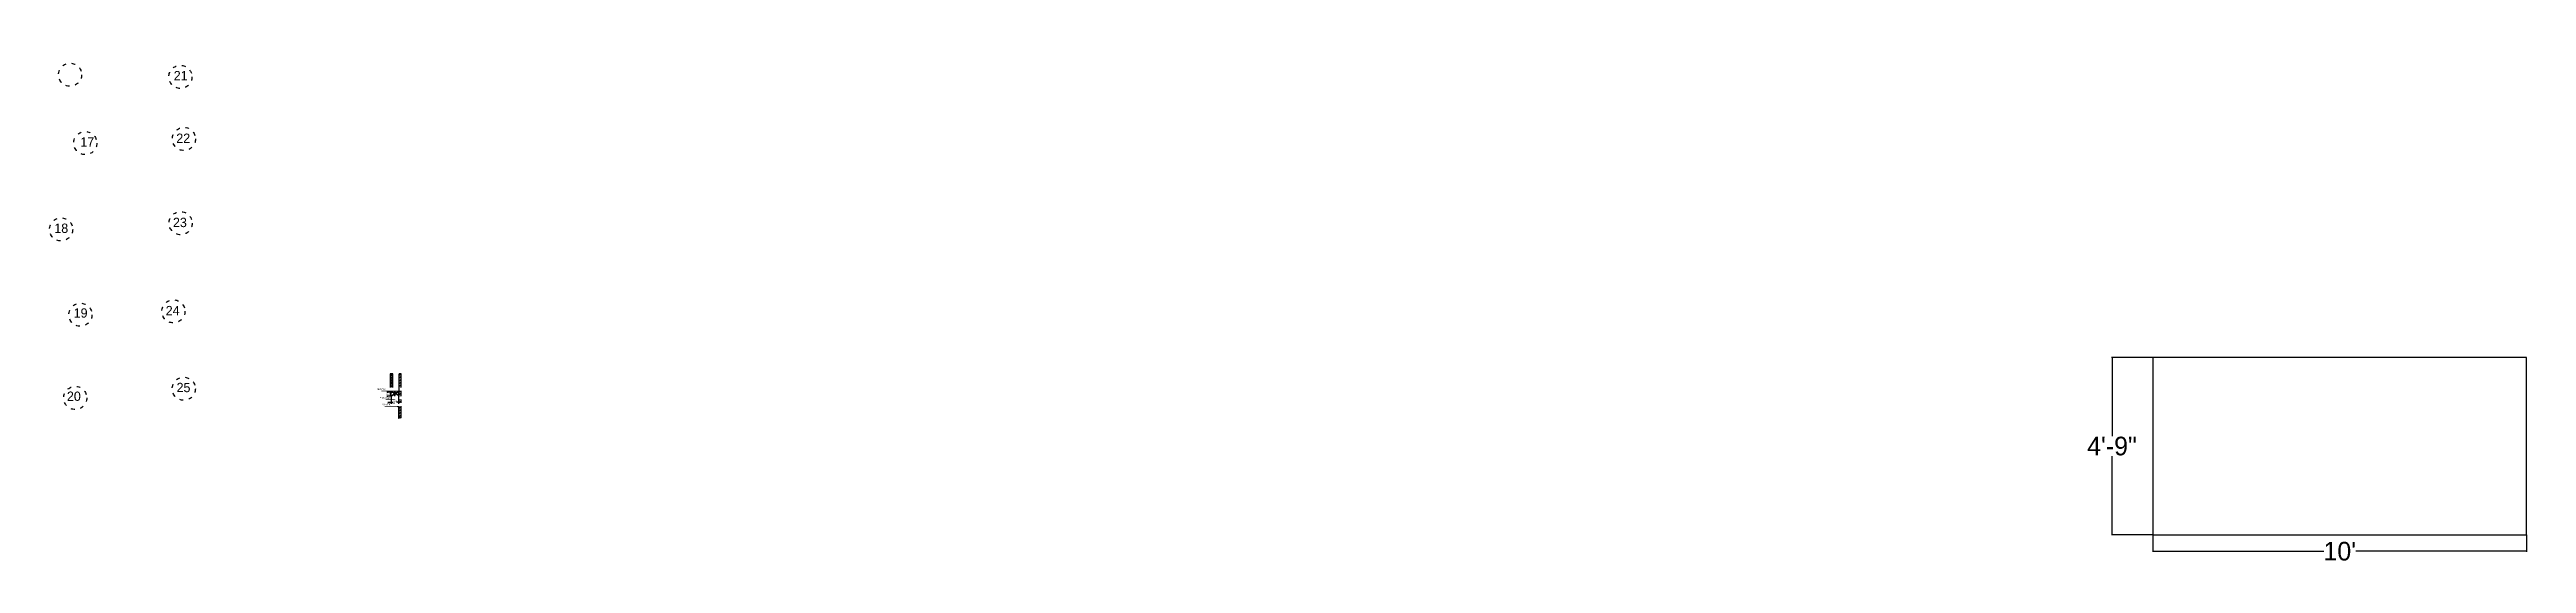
# Model space of a CAD drawing. Header units: inches. Extents: x -137722 to 81594, y -22256 to -1207.
# Drawn here: x -63488 to -62692, y -4043 to -3878 of the extents above; entities that cross this region are included whole.
import ezdxf

# ---------------------------------------------------------------- set-up
doc = ezdxf.new("R2010")
doc.units = ezdxf.units.IN
doc.header["$LTSCALE"] = 0.05
doc.header["$MEASUREMENT"] = 0
doc.header["$PDMODE"] = 3
doc.header["$PDSIZE"] = -4
doc.linetypes.add('ACAD_ISO03W100', pattern=[30, 12, -18])
doc.linetypes.add('DASHED2', pattern=[0.375, 0.25, -0.125])
doc.layers.get('Defpoints').update_dxf_attribs({"linetype": 'DASHED2'})
for name, color, linetype in [('Civil Dimension - Text', 7, 'Continuous'), ('Flooring Hatch', 251, 'Continuous'), ('text', 176, 'Continuous')]:
    doc.layers.add(name, color=color, linetype=linetype)
doc.styles.add('4MMOF3-8', font='ARIALN.TTF', dxfattribs={"height": 5.12})
doc.styles.add('9-128OF1-4', font='stylu.ttf')
doc.styles.get("Standard").update_dxf_attribs({"font": 'stylu.ttf', "height": 6})
doc.dimstyles.new('Annotative', dxfattribs={"dimtxt": 6, "dimasz": 0.18, "dimexe": 0.18, "dimexo": 0.0625, "dimgap": 0.09, "dimtad": 0, "dimtih": 1, "dimtoh": 1, "dimdec": 3, "dimzin": 0, "dimdsep": 46, "dimlunit": 4, "dimtxsty": 'Standard', "dimcen": 0.09, "dimadec": 0, "dimazin": 0, "dimtfac": 1, "dimtdec": 3, "dimtofl": 0, "dimtmove": 0, "dimatfit": 3, "dimfxl": 1, "dimtolj": 1, "dimtzin": 0, "dimarcsym": 0})
doc.dimstyles.new('DIM 1-4', dxfattribs={"dimtxt": 3.0792, "dimasz": 1.82, "dimexe": 1.82, "dimexo": 0, "dimgap": 0.09, "dimtad": 0, "dimzin": 0, "dimdsep": 46, "dimlunit": 4, "dimtxsty": '9-128OF1-4', "dimblk": 'ARCHTICK', "dimcen": 1.8125, "dimdle": 1.82, "dimclrd": 8, "dimclre": 8, "dimadec": 0, "dimazin": 0, "dimtfac": 1, "dimtofl": 0, "dimtmove": 0, "dimatfit": 3, "dimldrblk": 'OPEN90', "dimfxl": 1, "dimtolj": 1, "dimtzin": 0, "dimlwd": -1, "dimarcsym": 0})

msp = doc.modelspace()

# ---------------------------------------------------------------- texts
at = {"layer": 'text', "ltscale": 50, "char_height": 3, "attachment_point": 1, "style": '9-128OF1-4'}
for s, insert in [('21', (-63447.9171, -3884.7664)), ('17', (-63477.931, -3906.1117)), ('22', (-63447.0979, -3904.9143)), ('18', (-63486.2897, -3933.8731)), ('23', (-63448.1598, -3932.002)), ('\\pi9.12865;19', (-63489.1947, -3961.134)), ('24', (-63450.491, -3960.3682)), ('25', (-63447.0063, -3985.1127)), ('\\pi8.62024;20', (-63490.852, -3987.9218))]:
    msp.add_mtext_dynamic_manual_height_columns(s, width=22.596987, gutter_width=0.7637, heights=[0], dxfattribs=dict(at, insert=insert))

# ---------------------------------------------------------------- blocks, each defined once
blk = doc.blocks.new('adwawd')
at = {"layer": 'Flooring Hatch', "ltscale": 50, "true_color": 0xcd6928, "transparency": 33554687}
h = blk.add_hatch(color=32, dxfattribs=at)
h.dxf.hatch_style = 1
h.paths.add_polyline_path([(-77941.3, -7094), (-77946, -7099.1), (-77941.3, -7095.7), (-77936.7, -7099.1)])
at = {"layer": 'Civil Dimension - Text', "color": 2, "ltscale": 50}
for p, q in [((-77941.3, -7094), (-77946, -7099.1)), ((-77946, -7099.1), (-77941.3, -7095.7)), ((-77941.3, -7094), (-77936.7, -7099.1)), ((-77936.7, -7099.1), (-77941.3, -7095.7))]:
    blk.add_line(p, q, dxfattribs=at)
blk = doc.blocks.new('_ArchTick')
at = {"color": 0, "const_width": 0.15}
blk.add_lwpolyline([(-0.5, -0.5), (0.5, 0.5)], dxfattribs=at)
blk = doc.blocks.new('_Open90')
at = {"color": 0, "linetype": 'ByBlock', "lineweight": -2}
for p, q in [((0, 0), (-1, 0)), ((-0.5, 0.5), (0, 0)), ((0, 0), (-0.5, -0.5))]:
    blk.add_line(p, q, dxfattribs=at)
blk = doc.blocks.new('*D568')
at = {"layer": 'Civil Dimension - Text', "color": 8, "ltscale": 50, "transparency": 16777216}
for p, q in [((-63379.08, -3991.35), (-63377.44, -3991.35)), ((-63374.74, -3991.35), (-63376.38, -3991.35))]:
    blk.add_line(p, q, dxfattribs=at)
at = {"layer": 'Civil Dimension - Text', "color": 8, "lineweight": -2, "ltscale": 50, "transparency": 16777216}
for p, q in [((-63378.08, -3989.04), (-63378.08, -3991.85)), ((-63375.74, -3989.25), (-63375.74, -3991.85))]:
    blk.add_line(p, q, dxfattribs=at)
at = {"layer": 'Defpoints', "color": 0, "ltscale": 50, "transparency": 16777216}
for p in [(-63378.08, -3989.04), (-63375.74, -3989.25), (-63375.74, -3991.35)]:
    blk.add_point(p, dxfattribs=at)
at = {"layer": 'Civil Dimension - Text', "color": 8, "ltscale": 50, "transparency": 16777216, "xscale": 0.5, "yscale": 0.5, "zscale": 0.5, "rotation": 180}
blk.add_blockref('_ArchTick', (-63378.08, -3991.35), dxfattribs=at)
at = {"layer": 'Civil Dimension - Text', "color": 8, "ltscale": 50, "transparency": 16777216, "xscale": 0.5, "yscale": 0.5, "zscale": 0.5}
blk.add_blockref('_ArchTick', (-63375.74, -3991.35), dxfattribs=at)
at = {"layer": 'Civil Dimension - Text', "color": 0, "ltscale": 50, "transparency": 16777216, "insert": (-63376.91, -3991.35), "char_height": 1, "attachment_point": 5, "style": '9-128OF1-4'}
blk.add_mtext('\\A1;1"', dxfattribs=at)
blk = doc.blocks.new('*D588')
at = {"color": 0, "lineweight": -2, "ltscale": 50, "transparency": 16777216}
for p, q in [((-62812.1, -3976.99), (-62825.37, -3976.99)), ((-62825.19, -3977.17), (-62825.19, -4002.27)), ((-62825.19, -4033.81), (-62825.19, -4008.72)), ((-62812.1, -4033.99), (-62825.37, -4033.99))]:
    blk.add_line(p, q, dxfattribs=at)
at = {"color": 0, "ltscale": 50, "transparency": 16777216}
for points in [[(-62825.22, -3977.17), (-62825.16, -3977.17), (-62825.19, -3976.99)], [(-62825.22, -4033.81), (-62825.16, -4033.81), (-62825.19, -4033.99)]]:
    blk.add_solid(points, dxfattribs=at)
at = {"layer": 'Defpoints', "color": 0, "ltscale": 50, "transparency": 16777216}
for p in [(-62812.03, -3976.99), (-62825.19, -4033.99), (-62812.03, -4033.99)]:
    blk.add_point(p, dxfattribs=at)
at = {"color": 0, "ltscale": 50, "transparency": 16777216, "insert": (-62825.19, -4005.49), "char_height": 6, "attachment_point": 5}
blk.add_mtext('\\A1;4\'-9"', dxfattribs=at)
blk = doc.blocks.new('*D589')
at = {"color": 0, "lineweight": -2, "ltscale": 50, "transparency": 16777216}
for p, q in [((-62812.03, -4034.05), (-62812.03, -4039.5)), ((-62692.03, -4034.05), (-62692.03, -4039.5)), ((-62811.85, -4039.32), (-62757.18, -4039.32)), ((-62692.21, -4039.32), (-62746.88, -4039.32))]:
    blk.add_line(p, q, dxfattribs=at)
at = {"color": 0, "ltscale": 50, "transparency": 16777216}
for points in [[(-62811.85, -4039.29), (-62811.85, -4039.35), (-62812.03, -4039.32)], [(-62692.21, -4039.29), (-62692.21, -4039.35), (-62692.03, -4039.32)]]:
    blk.add_solid(points, dxfattribs=at)
at = {"layer": 'Defpoints', "color": 0, "ltscale": 50, "transparency": 16777216}
for p in [(-62812.03, -4033.99), (-62692.03, -4033.99), (-62692.03, -4039.32)]:
    blk.add_point(p, dxfattribs=at)
at = {"color": 0, "ltscale": 50, "transparency": 16777216, "insert": (-62752.03, -4039.32), "char_height": 6, "attachment_point": 5}
blk.add_mtext("\\A1;10'", dxfattribs=at)
blk = doc.blocks.new('*D596')
at = {"layer": 'Civil Dimension - Text', "color": 8, "lineweight": -2, "ltscale": 50, "transparency": 16777216}
for p, q in [((-63378.08, -3988.13), (-63379.49, -3988.13)), ((-63378.08, -3989.39), (-63379.49, -3989.39))]:
    blk.add_line(p, q, dxfattribs=at)
at = {"layer": 'Civil Dimension - Text', "color": 8, "ltscale": 50, "transparency": 16777216}
for p, q in [((-63379.24, -3987.88), (-63379.24, -3988.36)), ((-63379.24, -3989.64), (-63379.24, -3989.16))]:
    blk.add_line(p, q, dxfattribs=at)
at = {"layer": 'Defpoints', "color": 0, "ltscale": 50, "transparency": 16777216}
for p in [(-63379.24, -3989.39), (-63378.08, -3988.13), (-63378.08, -3989.39)]:
    blk.add_point(p, dxfattribs=at)
at = {"layer": 'Civil Dimension - Text', "color": 8, "ltscale": 50, "transparency": 16777216, "xscale": 0.15, "yscale": 0.15, "zscale": 0.15}
for p, rotation in [((-63379.24, -3988.13), 90), ((-63379.24, -3989.39), 270)]:
    blk.add_blockref('_ArchTick', p, dxfattribs=dict(at, rotation=rotation))
at = {"layer": 'Civil Dimension - Text', "color": 0, "ltscale": 50, "transparency": 16777216, "insert": (-63379.24, -3988.76), "char_height": 0.5, "attachment_point": 5, "rotation": 90, "style": '9-128OF1-4'}
blk.add_mtext('\\A1;3"', dxfattribs=at)

# ---------------------------------------------------------------- dimensions: what is measured, and where the dimension line sits
at = {"ltscale": 50}
dim = msp.add_linear_dim(base=(-62825.1943, -4033.9915), p1=(-62812.0333, -3976.9915), p2=(-62812.0333, -4033.9915), angle=90, dimstyle='Annotative', dxfattribs=at)
dim.commit()
dim.dimension.update_dxf_attribs({"geometry": '*D588', "text_midpoint": (-62825.1943, -4005.4915)})
dim = msp.add_linear_dim(base=(-62692.0333, -4039.3181), p1=(-62812.0333, -4033.9915), p2=(-62692.0333, -4033.9915), dimstyle='Annotative', dxfattribs=at)
dim.commit()
dim.dimension.update_dxf_attribs({"geometry": '*D589', "text_midpoint": (-62752.0333, -4039.3181)})

# ---------------------------------------------------------------- hatches: boundary and pattern name
at = {"ltscale": 50}
h = msp.add_hatch(dxfattribs=at)
h.set_pattern_fill('ANSI31', color=256, scale=5)
h.paths.add_polyline_path([(-63378.079, -3988.1347), (-63377.4873, -3988.1347), (-63377.4873, -3982.2391), (-63378.079, -3982.2391)])
h = msp.add_hatch(dxfattribs=at)
h.set_pattern_fill('ANSI31', color=256, scale=5)
h.set_pattern_definition([(45, (3.2865, -7.08835), (-0.441941738, 0.441941738), [])])
h.paths.add_polyline_path([(-63374.8973, -3982.2469), (-63375.489, -3982.2469), (-63375.489, -3996.3968), (-63374.8973, -3996.3968)])
h = msp.add_hatch(dxfattribs=at)
h.set_pattern_fill('ANSI31', color=256, scale=5)
h.paths.add_polyline_path([(-63375.489, -3987.5881), (-63377.4873, -3987.5881), (-63377.4873, -3988.1347), (-63375.489, -3988.1347)])

# ---------------------------------------------------------------- linework, layer by layer
for p, q in [((-63377.4873, -3982.2391), (-63378.079, -3982.2391)), ((-63377.4873, -3988.1347), (-63377.4873, -3982.2391)), ((-63374.8973, -3982.2469), (-63375.489, -3982.2469)), ((-63374.8973, -3996.3968), (-63374.8973, -3982.2469)), ((-63378.079, -3988.1347), (-63375.489, -3988.1347)), ((-63377.4873, -3987.5881), (-63375.489, -3987.5881)), ((-63374.8973, -3996.3968), (-63375.489, -3996.3968))]:
    msp.add_line(p, q, dxfattribs=at)
for points in [[(-62812.0333, -4033.9915), (-62692.0333, -4033.9915), (-62692.0333, -3976.9915), (-62812.0333, -3976.9915)], [(-63378.329, -3982.2391), (-63378.329, -3989.3907), (-63378.079, -3989.3907), (-63378.079, -3982.2391)], [(-63375.739, -3988.1347), (-63375.739, -3996.4791), (-63375.489, -3996.4791), (-63375.489, -3988.1347)]]:
    msp.add_lwpolyline(points, close=True, dxfattribs=at)
at = {"layer": 'text', "color": 251, "linetype": 'ACAD_ISO03W100', "ltscale": 2, "true_color": 0x636466}
for centre in [(-63481.2211, -3885.9775), (-63445.7892, -3886.6552), (-63476.3372, -3907.9774), (-63444.6342, -3906.6507), (-63445.6961, -3933.7384), (-63484.0989, -3935.7388), (-63477.9012, -3963.1932), (-63448.0273, -3962.1047), (-63479.5585, -3989.981), (-63444.6829, -3987.0243)]:
    msp.add_circle(centre, 3.7204, dxfattribs=at)

# ---------------------------------------------------------------- block references
at = {"layer": 'Civil Dimension - Text', "xscale": 0.2382715071557956, "yscale": 0.2382715071557956, "zscale": 0.2382715071557956}
msp.add_blockref('adwawd', (-44805.5374, -2297.8278), dxfattribs=at)

msp.set_redraw_order([(e.dxf.handle, doc.entitydb.next_handle()) for e in msp.query("TEXT MTEXT ATTDEF DIMENSION ARC_DIMENSION")])  # texts and dimensions are drawn at this point

# ---------------------------------------------------------------- leaders
at = {"layer": 'text', "ltscale": 50}
for points in [[(-63378.329, -3987.6337), (-63381.2084, -3987.6337)], [(-63375.8156, -3992.6618), (-63380.107, -3992.6618)]]:
    msp.add_leader(points, dimstyle='DIM 1-4', override={"dimasz": 0.5, "dimclrt": 256, "dimfxl": 0, "dimarcsym": 1}, dxfattribs=at)

# ---------------------------------------------------------------- next in the draw order: texts
at = {"layer": 'text', "ltscale": 50, "insert": (-63382.5353, -3987.1419), "char_height": 0.5, "attachment_point": 4, "style": '4MMOF3-8', "bg_fill": 2}
msp.add_mtext_dynamic_manual_height_columns('\\A1;{\\fStylus BT|b0|i0|c0|p34;\\C244;\\c1973145;Slim Tile}', width=240.302265, gutter_width=15.396, heights=[3.1721], dxfattribs=at)

# ---------------------------------------------------------------- next in the draw order: texts
at = {"layer": 'text', "ltscale": 50, "insert": (-63380.9069, -3992.1093), "char_height": 0.5, "attachment_point": 4, "style": '4MMOF3-8', "bg_fill": 2}
msp.add_mtext_dynamic_manual_height_columns('\\A1;{\\fStylus BT|b0|i0|c0|p34;\\C244;\\c1973145;Slim Tile}', width=240.302265, gutter_width=15.396, heights=[3.1559], dxfattribs=at)

# ---------------------------------------------------------------- next in the draw order: leaders
at = {"layer": 'text', "ltscale": 50}
msp.add_leader([(-63376.9441, -3988.8676), (-63376.9441, -3990.4479), (-63379.8134, -3990.4479)], dimstyle='DIM 1-4', override={"dimasz": 0.5, "dimclrt": 256, "dimfxl": 0, "dimarcsym": 1}, dxfattribs=at)

# ---------------------------------------------------------------- next in the draw order: texts
at = {"layer": 'text', "ltscale": 50, "insert": (-63381.7581, -3990.0133), "char_height": 0.5, "attachment_point": 4, "style": '4MMOF3-8', "bg_fill": 2}
msp.add_mtext_dynamic_manual_height_columns('\\A1;{\\fStylus BT|b0|i0|c0|p34;\\C244;\\c1973145;Profile light}', width=240.302265, gutter_width=15.396, heights=[3.1559], dxfattribs=at)

# ---------------------------------------------------------------- next in the draw order: linework, layer by layer
at = {"ltscale": 50}
msp.add_line((-63375.489, -3988.1814), (-63375.489, -3982.2469), dxfattribs=at)

# ---------------------------------------------------------------- next in the draw order: dimensions: what is measured, and where the dimension line sits
at = {"layer": 'Civil Dimension - Text', "ltscale": 50}
dim = msp.add_linear_dim(base=(-63379.2354, -3989.3907), p1=(-63378.079, -3988.1347), p2=(-63378.079, -3989.3907), angle=90, text='3"', dimstyle='DIM 1-4', override={"dimtxt": 0.5, "dimasz": 0.15, "dimexe": 0.25, "dimdec": 3, "dimdle": 0.25, "dimtdec": 3, "dimtmove": 1, "dimfxl": 0, "dimfrac": 1, "dimarcsym": 1}, dxfattribs=at)
dim.commit()
dim.dimension.update_dxf_attribs({"geometry": '*D596', "text_midpoint": (-63379.2354, -3988.7627)})
dim = msp.add_linear_dim(base=(-63375.739, -3991.3519), p1=(-63378.079, -3989.0397), p2=(-63375.739, -3989.2505), text='1"', dimstyle='DIM 1-4', override={"dimtxt": 1, "dimasz": 0.5, "dimexe": 0.5, "dimdec": 3, "dimdle": 1, "dimtdec": 3, "dimtmove": 1, "dimfxl": 0, "dimfrac": 1, "dimarcsym": 1}, dxfattribs=at)
dim.commit()
dim.dimension.update_dxf_attribs({"geometry": '*D568', "text_midpoint": (-63376.909, -3991.3519)})

doc.saveas('drawing.dxf')
